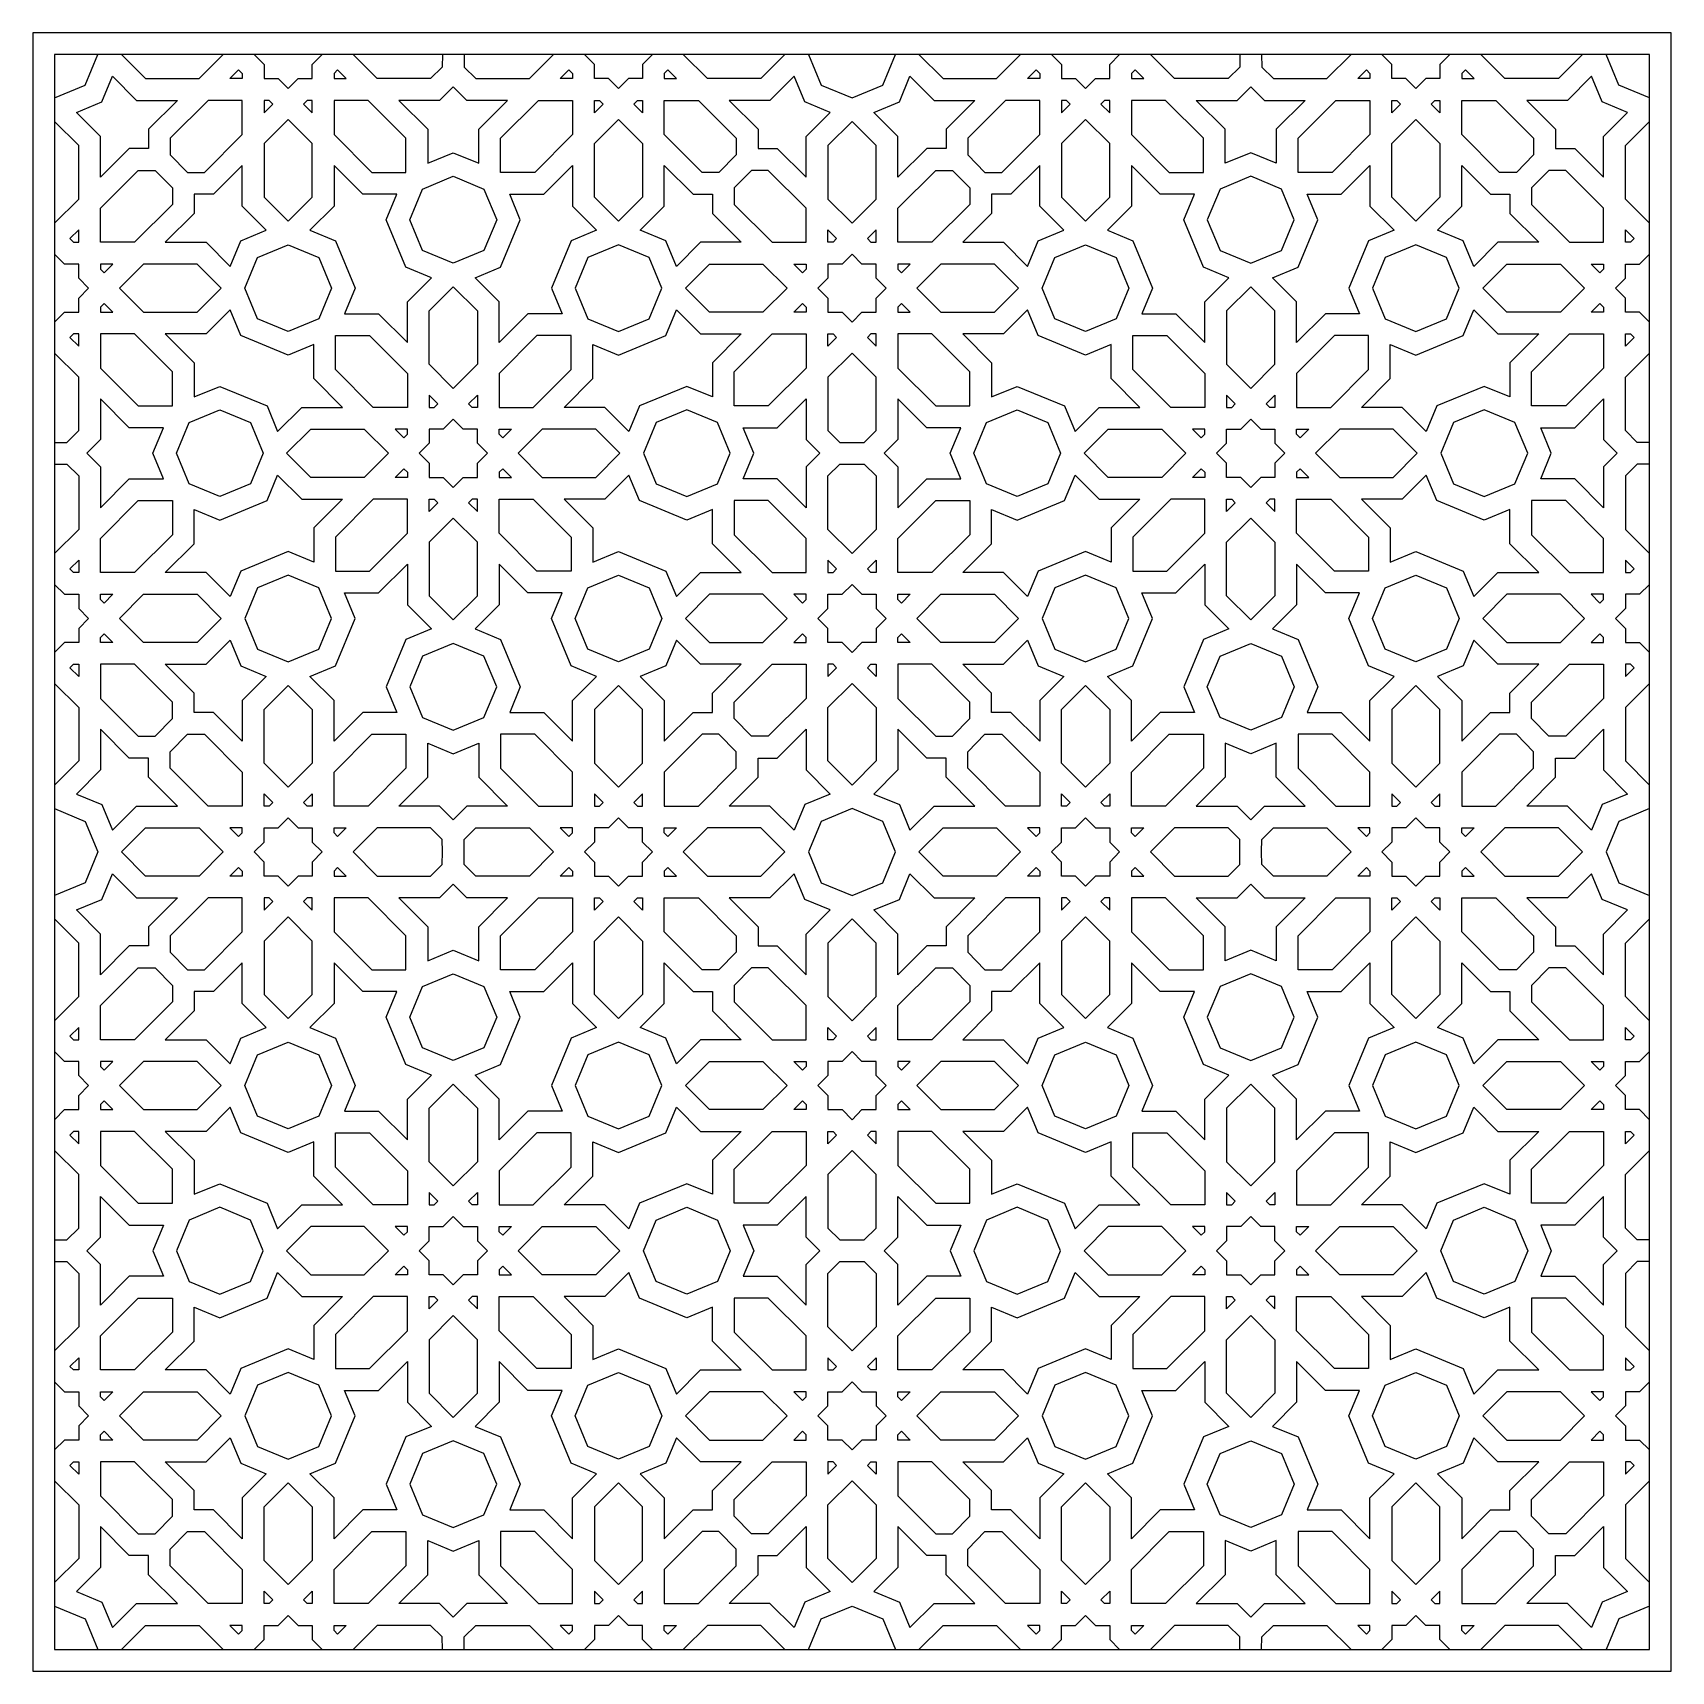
# Model space of a CAD drawing. Header units: millimetres. Extents: x 73 to 298, y 564 to 789.
import ezdxf

# ---------------------------------------------------------------- set-up
doc = ezdxf.new("R2010")
doc.units = ezdxf.units.MM
doc.layers.add('LAYER_1', color=12, linetype='Continuous', true_color=0xde0000)

msp = doc.modelspace()

# ---------------------------------------------------------------- linework, layer by layer
at = {"layer": 'LAYER_1'}
for points in [[(72.55, 789.47), (72.55, 563.85), (298.16, 563.85), (298.16, 789.47)], [(75.55, 566.85), (295.16, 566.85), (295.16, 786.47), (75.55, 786.47)], [(78.55, 778.49), (82.07, 779.94), (83.53, 783.47), (86.85, 780.15), (92.46, 780.15), (88.49, 776.18), (88.49, 773.52), (85.83, 773.52), (81.87, 769.56), (81.87, 775.17)], [(99.7, 783.15), (100.9, 784.34), (101.39, 783.85), (101.39, 783.15)], [(114.03, 783.85), (114.03, 783.15), (115.72, 783.15), (114.52, 784.34)], [(146.88, 783.85), (146.88, 783.15), (145.18, 783.15), (146.38, 784.34)], [(161.21, 783.15), (160.01, 784.34), (159.51, 783.85), (159.51, 783.15)], [(182.36, 778.49), (178.84, 779.94), (177.38, 783.47), (174.06, 780.15), (168.45, 780.15), (172.42, 776.18), (172.42, 773.52), (175.07, 773.52), (179.04, 769.56), (179.04, 775.17)], [(188.36, 778.49), (191.88, 779.94), (193.34, 783.47), (196.65, 780.15), (202.26, 780.15), (198.3, 776.18), (198.3, 773.52), (195.64, 773.52), (191.67, 769.56), (191.67, 775.17)], [(209.51, 783.15), (210.7, 784.34), (211.2, 783.85), (211.2, 783.15)], [(223.84, 783.85), (223.84, 783.15), (225.53, 783.15), (224.33, 784.34)], [(256.68, 783.85), (256.68, 783.15), (254.99, 783.15), (256.19, 784.34)], [(271.01, 783.15), (269.82, 784.34), (269.32, 783.85), (269.32, 783.15)], [(292.16, 778.49), (288.64, 779.94), (287.18, 783.47), (283.87, 780.15), (278.26, 780.15), (282.22, 776.18), (282.22, 773.52), (284.88, 773.52), (288.85, 769.56), (288.85, 775.17)], [(130.45, 772.95), (133.97, 771.49), (133.97, 776.18), (137.94, 780.15), (132.33, 780.15), (130.45, 782.03), (128.57, 780.15), (122.96, 780.15), (126.93, 776.18), (126.93, 771.49)], [(240.26, 772.95), (236.74, 771.49), (236.74, 776.18), (232.77, 780.15), (238.38, 780.15), (240.26, 782.03), (242.14, 780.15), (247.75, 780.15), (243.78, 776.18), (243.78, 771.49)], [(96.7, 780.15), (91.49, 774.94), (91.49, 772.68), (93.86, 770.24), (96.18, 770.24), (101.39, 775.45), (101.39, 780.15)], [(105.09, 780.15), (104.39, 780.15), (104.39, 778.45), (105.59, 779.65)], [(111.03, 778.45), (111.03, 780.15), (110.33, 780.15), (109.83, 779.65)], [(114.03, 775.45), (119.24, 770.24), (123.93, 770.24), (123.93, 774.94), (118.72, 780.15), (114.03, 780.15)], [(146.88, 775.45), (141.67, 770.24), (136.97, 770.24), (136.97, 774.94), (142.18, 780.15), (146.88, 780.15)], [(149.88, 778.45), (149.88, 780.15), (150.58, 780.15), (151.07, 779.65)], [(155.81, 780.15), (156.51, 780.15), (156.51, 778.45), (155.32, 779.65)], [(164.21, 780.15), (169.42, 774.94), (169.42, 772.68), (167.04, 770.24), (164.72, 770.24), (159.51, 775.45), (159.51, 780.15)], [(206.51, 780.15), (201.3, 774.94), (201.3, 772.68), (203.67, 770.24), (205.99, 770.24), (211.2, 775.45), (211.2, 780.15)], [(214.9, 780.15), (214.2, 780.15), (214.2, 778.45), (215.4, 779.65)], [(220.84, 778.45), (220.84, 780.15), (220.14, 780.15), (219.64, 779.65)], [(223.84, 775.45), (229.05, 770.24), (233.74, 770.24), (233.74, 774.94), (228.53, 780.15), (223.84, 780.15)], [(256.68, 775.45), (251.47, 770.24), (246.78, 770.24), (246.78, 774.94), (251.99, 780.15), (256.68, 780.15)], [(259.68, 778.45), (259.68, 780.15), (260.38, 780.15), (260.88, 779.65)], [(265.62, 780.15), (266.32, 780.15), (266.32, 778.45), (265.12, 779.65)], [(274.01, 780.15), (279.22, 774.94), (279.22, 772.68), (276.85, 770.24), (274.53, 770.24), (269.32, 775.45), (269.32, 780.15)], [(111.03, 774.21), (107.71, 777.53), (104.39, 774.21), (104.39, 766.84), (107.71, 763.53), (111.03, 766.84)], [(149.88, 774.21), (153.19, 777.53), (156.51, 774.21), (156.51, 766.84), (153.19, 763.53), (149.88, 766.84)], [(185.36, 777.24), (182.04, 773.93), (182.04, 766.56), (185.36, 763.24), (188.67, 766.56), (188.67, 773.93)], [(220.84, 774.21), (217.52, 777.53), (214.2, 774.21), (214.2, 766.84), (217.52, 763.53), (220.84, 766.84)], [(259.68, 774.21), (263, 777.53), (266.32, 774.21), (266.32, 766.84), (263, 763.53), (259.68, 766.84)], [(87.08, 770.52), (89.4, 770.52), (91.77, 768.1), (91.77, 765.83), (86.56, 760.62), (81.87, 760.62), (81.87, 765.31)], [(94.77, 767.24), (94.77, 764.59), (90.8, 760.62), (96.41, 760.62), (99.73, 757.3), (101.19, 760.82), (104.71, 762.28), (101.39, 765.6), (101.39, 771.21), (97.42, 767.24)], [(110.71, 762.28), (114.23, 760.82), (116.93, 754.3), (115.47, 750.78), (120.17, 750.78), (124.13, 746.82), (124.13, 752.43), (127.45, 755.74), (123.93, 757.2), (121.23, 763.72), (122.69, 767.24), (118, 767.24), (114.03, 771.21), (114.03, 765.6)], [(130.45, 769.7), (134.68, 767.95), (136.43, 763.72), (134.68, 759.5), (130.45, 757.75), (126.23, 759.5), (124.48, 763.72), (126.23, 767.95)], [(150.19, 762.28), (146.67, 760.82), (143.97, 754.3), (145.43, 750.78), (140.74, 750.78), (136.77, 746.82), (136.77, 752.43), (133.45, 755.74), (136.97, 757.2), (139.67, 763.72), (138.22, 767.24), (142.91, 767.24), (146.88, 771.21), (146.88, 765.6)], [(166.14, 767.24), (166.14, 764.59), (170.1, 760.62), (164.49, 760.62), (161.17, 757.3), (159.72, 760.82), (156.19, 762.28), (159.51, 765.6), (159.51, 771.21), (163.48, 767.24)], [(173.83, 770.52), (171.51, 770.52), (169.14, 768.1), (169.14, 765.83), (174.35, 760.62), (179.04, 760.62), (179.04, 765.31)], [(196.88, 770.52), (199.21, 770.52), (201.58, 768.1), (201.58, 765.83), (196.37, 760.62), (191.67, 760.62), (191.67, 765.31)], [(204.58, 767.24), (204.58, 764.59), (200.61, 760.62), (206.22, 760.62), (209.54, 757.3), (211, 760.82), (214.52, 762.28), (211.2, 765.6), (211.2, 771.21), (207.23, 767.24)], [(220.52, 762.28), (224.04, 760.82), (226.74, 754.3), (225.28, 750.78), (229.97, 750.78), (233.94, 746.82), (233.94, 752.43), (237.26, 755.74), (233.74, 757.2), (231.04, 763.72), (232.5, 767.24), (227.8, 767.24), (223.84, 771.21), (223.84, 765.6)], [(240.26, 769.7), (236.03, 767.95), (234.28, 763.72), (236.03, 759.5), (240.26, 757.75), (244.48, 759.5), (246.23, 763.72), (244.48, 767.95)], [(260, 762.28), (256.48, 760.82), (253.78, 754.3), (255.24, 750.78), (250.55, 750.78), (246.58, 746.82), (246.58, 752.43), (243.26, 755.74), (246.78, 757.2), (249.48, 763.72), (248.02, 767.24), (252.72, 767.24), (256.68, 771.21), (256.68, 765.6)], [(275.94, 767.24), (275.94, 764.59), (279.91, 760.62), (274.3, 760.62), (270.98, 757.3), (269.52, 760.82), (266, 762.28), (269.32, 765.6), (269.32, 771.21), (273.29, 767.24)], [(283.64, 770.52), (281.31, 770.52), (278.94, 768.1), (278.94, 765.83), (284.15, 760.62), (288.85, 760.62), (288.85, 765.31)], [(78.87, 762.31), (77.67, 761.12), (78.17, 760.62), (78.87, 760.62)], [(182.04, 762.31), (183.23, 761.12), (182.74, 760.62), (182.04, 760.62)], [(188.67, 762.31), (187.48, 761.12), (187.97, 760.62), (188.67, 760.62)], [(291.85, 762.31), (293.04, 761.12), (292.55, 760.62), (291.85, 760.62)], [(111.94, 750.08), (107.71, 748.33), (103.49, 750.08), (101.74, 754.3), (103.49, 758.53), (107.71, 760.28), (111.94, 758.53), (113.69, 754.3)], [(148.97, 750.08), (153.19, 748.33), (157.42, 750.08), (159.17, 754.3), (157.42, 758.53), (153.19, 760.28), (148.97, 758.53), (147.22, 754.3)], [(185.36, 759), (183.98, 757.62), (182.04, 757.62), (182.04, 755.68), (180.66, 754.3), (182.04, 752.93), (182.04, 750.99), (183.98, 750.99), (185.36, 749.61), (186.73, 750.99), (188.67, 750.99), (188.67, 752.93), (190.05, 754.3), (188.67, 755.68), (188.67, 757.62), (186.73, 757.62)], [(221.74, 750.08), (217.52, 748.33), (213.29, 750.08), (211.54, 754.3), (213.29, 758.53), (217.52, 760.28), (221.74, 758.53), (223.49, 754.3)], [(258.78, 750.08), (263, 748.33), (267.23, 750.08), (268.98, 754.3), (267.23, 758.53), (263, 760.28), (258.78, 758.53), (257.03, 754.3)], [(81.87, 756.92), (82.36, 756.43), (83.56, 757.62), (81.87, 757.62)], [(87.8, 750.99), (95.17, 750.99), (98.49, 754.3), (95.17, 757.62), (87.8, 757.62), (84.48, 754.3)], [(173.1, 750.99), (165.73, 750.99), (162.42, 754.3), (165.73, 757.62), (173.1, 757.62), (176.42, 754.3)], [(179.04, 756.92), (178.54, 756.43), (177.35, 757.62), (179.04, 757.62)], [(191.67, 756.92), (192.17, 756.43), (193.37, 757.62), (191.67, 757.62)], [(197.61, 750.99), (204.98, 750.99), (208.3, 754.3), (204.98, 757.62), (197.61, 757.62), (194.29, 754.3)], [(282.91, 750.99), (275.54, 750.99), (272.22, 754.3), (275.54, 757.62), (282.91, 757.62), (286.23, 754.3)], [(288.85, 756.92), (288.35, 756.43), (287.15, 757.62), (288.85, 757.62)], [(130.45, 754.5), (133.77, 751.18), (133.77, 743.82), (130.45, 740.5), (127.13, 743.82), (127.13, 751.18)], [(240.26, 754.5), (236.94, 751.18), (236.94, 743.82), (240.26, 740.5), (243.58, 743.82), (243.58, 751.18)], [(83.56, 750.99), (82.36, 752.18), (81.87, 751.69), (81.87, 750.99)], [(94.77, 739.33), (98.29, 740.78), (104.81, 738.08), (106.27, 734.56), (109.59, 737.88), (115.2, 737.88), (111.23, 741.85), (111.23, 746.54), (107.71, 745.08), (101.19, 747.78), (99.73, 751.3), (96.41, 747.99), (90.8, 747.99), (94.77, 744.02)], [(166.14, 739.33), (162.61, 740.78), (156.09, 738.08), (154.63, 734.56), (151.32, 737.88), (145.71, 737.88), (149.67, 741.85), (149.67, 746.54), (153.19, 745.08), (159.72, 747.78), (161.17, 751.3), (164.49, 747.99), (170.1, 747.99), (166.14, 744.02)], [(177.35, 750.99), (178.54, 752.18), (179.04, 751.69), (179.04, 750.99)], [(193.37, 750.99), (192.17, 752.18), (191.67, 751.69), (191.67, 750.99)], [(204.58, 739.33), (208.1, 740.78), (214.62, 738.08), (216.08, 734.56), (219.4, 737.88), (225.01, 737.88), (221.04, 741.85), (221.04, 746.54), (217.52, 745.08), (211, 747.78), (209.54, 751.3), (206.22, 747.99), (200.61, 747.99), (204.58, 744.02)], [(275.94, 739.33), (272.42, 740.78), (265.9, 738.08), (264.44, 734.56), (261.12, 737.88), (255.51, 737.88), (259.48, 741.85), (259.48, 746.54), (263, 745.08), (269.52, 747.78), (270.98, 751.3), (274.3, 747.99), (279.91, 747.99), (275.94, 744.02)], [(287.15, 750.99), (288.35, 752.18), (288.85, 751.69), (288.85, 750.99)], [(78.17, 747.99), (77.67, 747.49), (78.87, 746.29), (78.87, 747.99)], [(86.56, 747.99), (81.87, 747.99), (81.87, 743.29), (87.08, 738.08), (91.77, 738.08), (91.77, 742.78)], [(114.23, 747.78), (118.92, 747.78), (124.13, 742.57), (124.13, 737.88), (119.44, 737.88), (114.23, 743.09)], [(146.67, 747.78), (141.98, 747.78), (136.77, 742.57), (136.77, 737.88), (141.46, 737.88), (146.67, 743.09)], [(174.35, 747.99), (179.04, 747.99), (179.04, 743.29), (173.83, 738.08), (169.14, 738.08), (169.14, 742.78)], [(182.74, 747.99), (183.23, 747.49), (182.04, 746.29), (182.04, 747.99)], [(187.97, 747.99), (187.48, 747.49), (188.67, 746.29), (188.67, 747.99)], [(196.37, 747.99), (191.67, 747.99), (191.67, 743.29), (196.88, 738.08), (201.58, 738.08), (201.58, 742.78)], [(224.04, 747.78), (228.73, 747.78), (233.94, 742.57), (233.94, 737.88), (229.25, 737.88), (224.04, 743.09)], [(256.48, 747.78), (251.79, 747.78), (246.58, 742.57), (246.58, 737.88), (251.27, 737.88), (256.48, 743.09)], [(284.15, 747.99), (288.85, 747.99), (288.85, 743.29), (283.64, 738.08), (278.94, 738.08), (278.94, 742.78)], [(292.55, 747.99), (293.04, 747.49), (291.85, 746.29), (291.85, 747.99)], [(185.36, 733.06), (187.04, 733.04), (188.67, 734.68), (188.67, 742.05), (185.36, 745.37), (182.04, 742.05), (182.04, 734.68), (183.68, 733.04)], [(89.07, 731.56), (90.53, 735.08), (85.83, 735.08), (81.87, 739.05), (81.87, 733.44), (79.99, 731.56), (81.87, 729.68), (81.87, 724.07), (85.83, 728.04), (90.53, 728.04)], [(128.33, 738.38), (127.13, 739.57), (127.13, 737.88), (127.84, 737.88)], [(132.57, 738.38), (133.77, 739.57), (133.77, 737.88), (133.07, 737.88)], [(171.84, 731.56), (170.38, 735.08), (175.07, 735.08), (179.04, 739.05), (179.04, 733.44), (180.92, 731.56), (179.04, 729.68), (179.04, 724.07), (175.07, 728.04), (170.38, 728.04)], [(198.88, 731.56), (200.33, 735.08), (195.64, 735.08), (191.67, 739.05), (191.67, 733.44), (189.8, 731.56), (191.67, 729.68), (191.67, 724.07), (195.64, 728.04), (200.33, 728.04)], [(238.14, 738.38), (236.94, 739.57), (236.94, 737.88), (237.64, 737.88)], [(242.38, 738.38), (243.58, 739.57), (243.58, 737.88), (242.88, 737.88)], [(281.64, 731.56), (280.19, 735.08), (284.88, 735.08), (288.85, 739.05), (288.85, 733.44), (290.72, 731.56), (288.85, 729.68), (288.85, 724.07), (284.88, 728.04), (280.19, 728.04)], [(92.32, 731.56), (94.07, 735.79), (98.29, 737.54), (102.52, 735.79), (104.27, 731.56), (102.52, 727.34), (98.29, 725.59), (94.07, 727.34)], [(130.45, 736.25), (129.08, 734.88), (127.13, 734.88), (127.13, 732.94), (125.76, 731.56), (127.13, 730.19), (127.13, 728.24), (129.08, 728.24), (130.45, 726.87), (131.83, 728.24), (133.77, 728.24), (133.77, 730.19), (135.15, 731.56), (133.77, 732.94), (133.77, 734.88), (131.83, 734.88)], [(168.59, 731.56), (166.84, 735.79), (162.61, 737.54), (158.39, 735.79), (156.64, 731.56), (158.39, 727.34), (162.61, 725.59), (166.84, 727.34)], [(202.12, 731.56), (203.87, 735.79), (208.1, 737.54), (212.32, 735.79), (214.07, 731.56), (212.32, 727.34), (208.1, 725.59), (203.87, 727.34)], [(240.26, 736.25), (241.63, 734.88), (243.58, 734.88), (243.58, 732.94), (244.95, 731.56), (243.58, 730.19), (243.58, 728.24), (241.63, 728.24), (240.26, 726.87), (238.89, 728.24), (236.94, 728.24), (236.94, 730.19), (235.57, 731.56), (236.94, 732.94), (236.94, 734.88), (238.89, 734.88)], [(278.4, 731.56), (276.65, 735.79), (272.42, 737.54), (268.2, 735.79), (266.45, 731.56), (268.2, 727.34), (272.42, 725.59), (276.65, 727.34)], [(121.52, 731.56), (118.2, 728.24), (110.83, 728.24), (107.51, 731.56), (110.83, 734.88), (118.2, 734.88)], [(124.13, 734.88), (122.44, 734.88), (123.64, 733.68), (124.13, 734.18)], [(136.77, 734.88), (138.46, 734.88), (137.27, 733.68), (136.77, 734.18)], [(153.39, 731.56), (150.07, 734.88), (142.71, 734.88), (139.39, 731.56), (142.71, 728.24), (150.07, 728.24)], [(231.32, 731.56), (228.01, 728.24), (220.64, 728.24), (217.32, 731.56), (220.64, 734.88), (228.01, 734.88)], [(233.94, 734.88), (232.25, 734.88), (233.45, 733.68), (233.94, 734.18)], [(246.58, 734.88), (248.27, 734.88), (247.07, 733.68), (246.58, 734.18)], [(263.2, 731.56), (259.88, 734.88), (252.51, 734.88), (249.2, 731.56), (252.51, 728.24), (259.88, 728.24)], [(124.13, 728.24), (122.44, 728.24), (123.64, 729.44), (124.13, 728.94)], [(136.77, 728.24), (138.46, 728.24), (137.27, 729.44), (136.77, 728.94)], [(185.36, 730.06), (187.04, 730.08), (188.67, 728.44), (188.67, 721.07), (185.36, 717.76), (182.04, 721.07), (182.04, 728.44), (183.68, 730.08)], [(233.94, 728.24), (232.25, 728.24), (233.45, 729.44), (233.94, 728.94)], [(246.58, 728.24), (248.27, 728.24), (247.07, 729.44), (246.58, 728.94)], [(94.77, 723.8), (98.29, 722.34), (104.81, 725.04), (106.27, 728.56), (109.59, 725.24), (115.2, 725.24), (111.23, 721.28), (111.23, 716.58), (107.71, 718.04), (101.19, 715.34), (99.73, 711.82), (96.41, 715.14), (90.8, 715.14), (94.77, 719.11)], [(166.14, 723.8), (162.61, 722.34), (156.09, 725.04), (154.63, 728.56), (151.32, 725.24), (145.71, 725.24), (149.67, 721.28), (149.67, 716.58), (153.19, 718.04), (159.72, 715.34), (161.17, 711.82), (164.49, 715.14), (170.1, 715.14), (166.14, 719.11)], [(204.58, 723.8), (208.1, 722.34), (214.62, 725.04), (216.08, 728.56), (219.4, 725.24), (225.01, 725.24), (221.04, 721.28), (221.04, 716.58), (217.52, 718.04), (211, 715.34), (209.54, 711.82), (206.22, 715.14), (200.61, 715.14), (204.58, 719.11)], [(275.94, 723.8), (272.42, 722.34), (265.9, 725.04), (264.44, 728.56), (261.12, 725.24), (255.51, 725.24), (259.48, 721.28), (259.48, 716.58), (263, 718.04), (269.52, 715.34), (270.98, 711.82), (274.3, 715.14), (279.91, 715.14), (275.94, 719.11)], [(86.56, 715.14), (81.87, 715.14), (81.87, 719.83), (87.08, 725.04), (91.77, 725.04), (91.77, 720.35)], [(114.23, 715.34), (118.92, 715.34), (124.13, 720.55), (124.13, 725.24), (119.44, 725.24), (114.23, 720.03)], [(128.33, 724.75), (127.13, 723.55), (127.13, 725.24), (127.84, 725.24)], [(132.57, 724.75), (133.77, 723.55), (133.77, 725.24), (133.07, 725.24)], [(146.67, 715.34), (141.98, 715.34), (136.77, 720.55), (136.77, 725.24), (141.46, 725.24), (146.67, 720.03)], [(174.35, 715.14), (179.04, 715.14), (179.04, 719.83), (173.83, 725.04), (169.14, 725.04), (169.14, 720.35)], [(196.37, 715.14), (191.67, 715.14), (191.67, 719.83), (196.88, 725.04), (201.58, 725.04), (201.58, 720.35)], [(224.04, 715.34), (228.73, 715.34), (233.94, 720.55), (233.94, 725.24), (229.25, 725.24), (224.04, 720.03)], [(238.14, 724.75), (236.94, 723.55), (236.94, 725.24), (237.64, 725.24)], [(242.38, 724.75), (243.58, 723.55), (243.58, 725.24), (242.88, 725.24)], [(256.48, 715.34), (251.79, 715.34), (246.58, 720.55), (246.58, 725.24), (251.27, 725.24), (256.48, 720.03)], [(284.15, 715.14), (288.85, 715.14), (288.85, 719.83), (283.64, 725.04), (278.94, 725.04), (278.94, 720.35)], [(130.45, 708.62), (133.77, 711.94), (133.77, 719.31), (130.45, 722.63), (127.13, 719.31), (127.13, 711.94)], [(240.26, 708.62), (236.94, 711.94), (236.94, 719.31), (240.26, 722.63), (243.58, 719.31), (243.58, 711.94)], [(78.17, 715.14), (77.67, 715.63), (78.87, 716.83), (78.87, 715.14)], [(110.71, 700.84), (114.23, 702.3), (116.93, 708.82), (115.47, 712.34), (120.17, 712.34), (124.13, 716.31), (124.13, 710.7), (127.45, 707.38), (123.93, 705.92), (121.23, 699.4), (122.69, 695.88), (118, 695.88), (114.03, 691.91), (114.03, 697.52)], [(150.19, 700.84), (146.67, 702.3), (143.97, 708.82), (145.43, 712.34), (140.74, 712.34), (136.77, 716.31), (136.77, 710.7), (133.45, 707.38), (136.97, 705.92), (139.67, 699.4), (138.22, 695.88), (142.91, 695.88), (146.88, 691.91), (146.88, 697.52)], [(182.74, 715.14), (183.23, 715.63), (182.04, 716.83), (182.04, 715.14)], [(187.97, 715.14), (187.48, 715.63), (188.67, 716.83), (188.67, 715.14)], [(220.52, 700.84), (224.04, 702.3), (226.74, 708.82), (225.28, 712.34), (229.97, 712.34), (233.94, 716.31), (233.94, 710.7), (237.26, 707.38), (233.74, 705.92), (231.04, 699.4), (232.5, 695.88), (227.8, 695.88), (223.84, 691.91), (223.84, 697.52)], [(260, 700.84), (256.48, 702.3), (253.78, 708.82), (255.24, 712.34), (250.55, 712.34), (246.58, 716.31), (246.58, 710.7), (243.26, 707.38), (246.78, 705.92), (249.48, 699.4), (248.02, 695.88), (252.72, 695.88), (256.68, 691.91), (256.68, 697.52)], [(292.55, 715.14), (293.04, 715.63), (291.85, 716.83), (291.85, 715.14)], [(111.94, 713.04), (107.71, 714.8), (103.49, 713.04), (101.74, 708.82), (103.49, 704.6), (107.71, 702.85), (111.94, 704.6), (113.69, 708.82)], [(148.97, 713.04), (153.19, 714.8), (157.42, 713.04), (159.17, 708.82), (157.42, 704.6), (153.19, 702.85), (148.97, 704.6), (147.22, 708.82)], [(185.36, 713.51), (186.73, 712.14), (188.67, 712.14), (188.67, 710.19), (190.05, 708.82), (188.67, 707.45), (188.67, 705.5), (186.73, 705.5), (185.36, 704.13), (183.98, 705.5), (182.04, 705.5), (182.04, 707.45), (180.66, 708.82), (182.04, 710.19), (182.04, 712.14), (183.98, 712.14)], [(221.74, 713.04), (217.52, 714.8), (213.29, 713.04), (211.54, 708.82), (213.29, 704.6), (217.52, 702.85), (221.74, 704.6), (223.49, 708.82)], [(258.78, 713.04), (263, 714.8), (267.23, 713.04), (268.98, 708.82), (267.23, 704.6), (263, 702.85), (258.78, 704.6), (257.03, 708.82)], [(83.56, 712.14), (82.36, 710.94), (81.87, 711.44), (81.87, 712.14)], [(87.8, 712.14), (95.17, 712.14), (98.49, 708.82), (95.17, 705.5), (87.8, 705.5), (84.48, 708.82)], [(173.1, 712.14), (165.73, 712.14), (162.42, 708.82), (165.73, 705.5), (173.1, 705.5), (176.42, 708.82)], [(177.35, 712.14), (178.54, 710.94), (179.04, 711.44), (179.04, 712.14)], [(193.37, 712.14), (192.17, 710.94), (191.67, 711.44), (191.67, 712.14)], [(197.61, 712.14), (204.98, 712.14), (208.3, 708.82), (204.98, 705.5), (197.61, 705.5), (194.29, 708.82)], [(282.91, 712.14), (275.54, 712.14), (272.22, 708.82), (275.54, 705.5), (282.91, 705.5), (286.23, 708.82)], [(287.15, 712.14), (288.35, 710.94), (288.85, 711.44), (288.85, 712.14)], [(81.87, 706.2), (82.36, 706.7), (83.56, 705.5), (81.87, 705.5)], [(179.04, 706.2), (178.54, 706.7), (177.35, 705.5), (179.04, 705.5)], [(191.67, 706.2), (192.17, 706.7), (193.37, 705.5), (191.67, 705.5)], [(288.85, 706.2), (288.35, 706.7), (287.15, 705.5), (288.85, 705.5)], [(94.77, 695.88), (94.77, 698.53), (90.8, 702.5), (96.41, 702.5), (99.73, 705.82), (101.19, 702.3), (104.71, 700.84), (101.39, 697.52), (101.39, 691.91), (97.42, 695.88)], [(130.45, 693.43), (134.68, 695.18), (136.43, 699.4), (134.68, 703.63), (130.45, 705.38), (126.23, 703.63), (124.48, 699.4), (126.23, 695.18)], [(166.14, 695.88), (166.14, 698.53), (170.1, 702.5), (164.49, 702.5), (161.17, 705.82), (159.72, 702.3), (156.19, 700.84), (159.51, 697.52), (159.51, 691.91), (163.48, 695.88)], [(204.58, 695.88), (204.58, 698.53), (200.61, 702.5), (206.22, 702.5), (209.54, 705.82), (211, 702.3), (214.52, 700.84), (211.2, 697.52), (211.2, 691.91), (207.23, 695.88)], [(240.26, 693.43), (236.03, 695.18), (234.28, 699.4), (236.03, 703.63), (240.26, 705.38), (244.48, 703.63), (246.23, 699.4), (244.48, 695.18)], [(275.94, 695.88), (275.94, 698.53), (279.91, 702.5), (274.3, 702.5), (270.98, 705.82), (269.52, 702.3), (266, 700.84), (269.32, 697.52), (269.32, 691.91), (273.29, 695.88)], [(78.87, 700.81), (77.67, 702.01), (78.17, 702.5), (78.87, 702.5)], [(87.08, 692.6), (89.4, 692.6), (91.77, 695.03), (91.77, 697.29), (86.56, 702.5), (81.87, 702.5), (81.87, 697.81)], [(173.83, 692.6), (171.51, 692.6), (169.14, 695.03), (169.14, 697.29), (174.35, 702.5), (179.04, 702.5), (179.04, 697.81)], [(182.04, 700.81), (183.23, 702.01), (182.74, 702.5), (182.04, 702.5)], [(188.67, 700.81), (187.48, 702.01), (187.97, 702.5), (188.67, 702.5)], [(196.88, 692.6), (199.21, 692.6), (201.58, 695.03), (201.58, 697.29), (196.37, 702.5), (191.67, 702.5), (191.67, 697.81)], [(283.64, 692.6), (281.31, 692.6), (278.94, 695.03), (278.94, 697.29), (284.15, 702.5), (288.85, 702.5), (288.85, 697.81)], [(291.85, 700.81), (293.04, 702.01), (292.55, 702.5), (291.85, 702.5)], [(111.03, 688.91), (107.71, 685.59), (104.39, 688.91), (104.39, 696.28), (107.71, 699.6), (111.03, 696.28)], [(149.88, 688.91), (153.19, 685.59), (156.51, 688.91), (156.51, 696.28), (153.19, 699.6), (149.88, 696.28)], [(185.36, 685.88), (182.04, 689.2), (182.04, 696.57), (185.36, 699.88), (188.67, 696.57), (188.67, 689.2)], [(220.84, 688.91), (217.52, 685.59), (214.2, 688.91), (214.2, 696.28), (217.52, 699.6), (220.84, 696.28)], [(259.68, 688.91), (263, 685.59), (266.32, 688.91), (266.32, 696.28), (263, 699.6), (259.68, 696.28)], [(78.55, 684.64), (82.07, 683.18), (83.53, 679.66), (86.85, 682.98), (92.46, 682.98), (88.49, 686.94), (88.49, 689.6), (85.83, 689.6), (81.87, 693.57), (81.87, 687.96)], [(96.7, 682.98), (91.49, 688.19), (91.49, 690.45), (93.86, 692.88), (96.18, 692.88), (101.39, 687.67), (101.39, 682.98)], [(114.03, 687.67), (119.24, 692.88), (123.93, 692.88), (123.93, 688.19), (118.72, 682.98), (114.03, 682.98)], [(146.88, 687.67), (141.67, 692.88), (136.97, 692.88), (136.97, 688.19), (142.18, 682.98), (146.88, 682.98)], [(164.21, 682.98), (169.42, 688.19), (169.42, 690.45), (167.04, 692.88), (164.72, 692.88), (159.51, 687.67), (159.51, 682.98)], [(182.36, 684.64), (178.84, 683.18), (177.38, 679.66), (174.06, 682.98), (168.45, 682.98), (172.42, 686.94), (172.42, 689.6), (175.07, 689.6), (179.04, 693.57), (179.04, 687.96)], [(188.36, 684.64), (191.88, 683.18), (193.34, 679.66), (196.65, 682.98), (202.26, 682.98), (198.3, 686.94), (198.3, 689.6), (195.64, 689.6), (191.67, 693.57), (191.67, 687.96)], [(206.51, 682.98), (201.3, 688.19), (201.3, 690.45), (203.67, 692.88), (205.99, 692.88), (211.2, 687.67), (211.2, 682.98)], [(223.84, 687.67), (229.05, 692.88), (233.74, 692.88), (233.74, 688.19), (228.53, 682.98), (223.84, 682.98)], [(256.68, 687.67), (251.47, 692.88), (246.78, 692.88), (246.78, 688.19), (251.99, 682.98), (256.68, 682.98)], [(274.01, 682.98), (279.22, 688.19), (279.22, 690.45), (276.85, 692.88), (274.53, 692.88), (269.32, 687.67), (269.32, 682.98)], [(292.16, 684.64), (288.64, 683.18), (287.18, 679.66), (283.87, 682.98), (278.26, 682.98), (282.22, 686.94), (282.22, 689.6), (284.88, 689.6), (288.85, 693.57), (288.85, 687.96)], [(130.45, 690.18), (133.97, 691.64), (133.97, 686.94), (137.94, 682.98), (132.33, 682.98), (130.45, 681.1), (128.57, 682.98), (122.96, 682.98), (126.93, 686.94), (126.93, 691.64)], [(240.26, 690.18), (236.74, 691.64), (236.74, 686.94), (232.77, 682.98), (238.38, 682.98), (240.26, 681.1), (242.14, 682.98), (247.75, 682.98), (243.78, 686.94), (243.78, 691.64)], [(105.09, 682.98), (104.39, 682.98), (104.39, 684.67), (105.59, 683.47)], [(111.03, 684.67), (111.03, 682.98), (110.33, 682.98), (109.83, 683.47)], [(149.88, 684.67), (149.88, 682.98), (150.58, 682.98), (151.07, 683.47)], [(155.81, 682.98), (156.51, 682.98), (156.51, 684.67), (155.32, 683.47)], [(214.9, 682.98), (214.2, 682.98), (214.2, 684.67), (215.4, 683.47)], [(220.84, 684.67), (220.84, 682.98), (220.14, 682.98), (219.64, 683.47)], [(259.68, 684.67), (259.68, 682.98), (260.38, 682.98), (260.88, 683.47)], [(265.62, 682.98), (266.32, 682.98), (266.32, 684.67), (265.12, 683.47)], [(185.36, 682.63), (181.13, 680.88), (179.38, 676.66), (181.13, 672.43), (185.36, 670.68), (189.58, 672.43), (191.33, 676.66), (189.58, 680.88)], [(84.77, 676.66), (88.09, 679.98), (95.46, 679.98), (98.78, 676.66), (95.46, 673.34), (88.09, 673.34)], [(99.7, 679.98), (100.9, 678.78), (101.39, 679.28), (101.39, 679.98)], [(103.02, 676.66), (104.39, 678.03), (104.39, 679.98), (106.34, 679.98), (107.71, 681.35), (109.09, 679.98), (111.03, 679.98), (111.03, 678.03), (112.4, 676.66), (111.03, 675.28), (111.03, 673.34), (109.09, 673.34), (107.71, 671.97), (106.34, 673.34), (104.39, 673.34), (104.39, 675.28)], [(114.03, 679.28), (114.03, 679.98), (115.72, 679.98), (114.52, 678.78)], [(116.65, 676.66), (119.96, 673.34), (127.33, 673.34), (128.93, 674.94), (128.95, 676.66), (128.93, 678.38), (127.33, 679.98), (119.96, 679.98)], [(131.95, 676.66), (131.97, 678.38), (133.57, 679.98), (140.94, 679.98), (144.26, 676.66), (140.94, 673.34), (133.57, 673.34), (131.97, 674.94)], [(146.88, 679.28), (146.88, 679.98), (145.18, 679.98), (146.38, 678.78)], [(148.5, 676.66), (149.88, 675.28), (149.88, 673.34), (151.82, 673.34), (153.19, 671.97), (154.57, 673.34), (156.51, 673.34), (156.51, 675.28), (157.89, 676.66), (156.51, 678.03), (156.51, 679.98), (154.57, 679.98), (153.19, 681.35), (151.82, 679.98), (149.88, 679.98), (149.88, 678.03)], [(161.21, 679.98), (160.01, 678.78), (159.51, 679.28), (159.51, 679.98)], [(176.13, 676.66), (172.82, 679.98), (165.45, 679.98), (162.13, 676.66), (165.45, 673.34), (172.82, 673.34)], [(194.58, 676.66), (197.9, 679.98), (205.26, 679.98), (208.58, 676.66), (205.26, 673.34), (197.9, 673.34)], [(209.51, 679.98), (210.7, 678.78), (211.2, 679.28), (211.2, 679.98)], [(222.21, 676.66), (220.84, 675.28), (220.84, 673.34), (218.89, 673.34), (217.52, 671.97), (216.14, 673.34), (214.2, 673.34), (214.2, 675.28), (212.83, 676.66), (214.2, 678.03), (214.2, 679.98), (216.14, 679.98), (217.52, 681.35), (218.89, 679.98), (220.84, 679.98), (220.84, 678.03)], [(223.84, 679.28), (223.84, 679.98), (225.53, 679.98), (224.33, 678.78)], [(226.45, 676.66), (229.77, 673.34), (237.14, 673.34), (238.74, 674.94), (238.76, 676.66), (238.74, 678.38), (237.14, 679.98), (229.77, 679.98)], [(254.07, 676.66), (250.75, 673.34), (243.38, 673.34), (241.78, 674.94), (241.76, 676.66), (241.78, 678.38), (243.38, 679.98), (250.75, 679.98)], [(256.68, 679.28), (256.68, 679.98), (254.99, 679.98), (256.19, 678.78)], [(258.31, 676.66), (259.68, 675.28), (259.68, 673.34), (261.63, 673.34), (263, 671.97), (264.38, 673.34), (266.32, 673.34), (266.32, 675.28), (267.69, 676.66), (266.32, 678.03), (266.32, 679.98), (264.38, 679.98), (263, 681.35), (261.63, 679.98), (259.68, 679.98), (259.68, 678.03)], [(271.01, 679.98), (269.82, 678.78), (269.32, 679.28), (269.32, 679.98)], [(285.94, 676.66), (282.62, 679.98), (275.26, 679.98), (271.94, 676.66), (275.26, 673.34), (282.62, 673.34)], [(78.55, 668.68), (82.07, 670.14), (83.53, 673.66), (86.85, 670.34), (92.46, 670.34), (88.49, 666.37), (88.49, 663.72), (85.83, 663.72), (81.87, 659.75), (81.87, 665.36)], [(99.7, 673.34), (100.9, 674.54), (101.39, 674.04), (101.39, 673.34)], [(114.03, 674.04), (114.03, 673.34), (115.72, 673.34), (114.52, 674.54)], [(146.88, 674.04), (146.88, 673.34), (145.18, 673.34), (146.38, 674.54)], [(161.21, 673.34), (160.01, 674.54), (159.51, 674.04), (159.51, 673.34)], [(182.36, 668.68), (178.84, 670.14), (177.38, 673.66), (174.06, 670.34), (168.45, 670.34), (172.42, 666.37), (172.42, 663.72), (175.07, 663.72), (179.04, 659.75), (179.04, 665.36)], [(188.36, 668.68), (191.88, 670.14), (193.34, 673.66), (196.65, 670.34), (202.26, 670.34), (198.3, 666.37), (198.3, 663.72), (195.64, 663.72), (191.67, 659.75), (191.67, 665.36)], [(209.51, 673.34), (210.7, 674.54), (211.2, 674.04), (211.2, 673.34)], [(223.84, 674.04), (223.84, 673.34), (225.53, 673.34), (224.33, 674.54)], [(256.68, 674.04), (256.68, 673.34), (254.99, 673.34), (256.19, 674.54)], [(271.01, 673.34), (269.82, 674.54), (269.32, 674.04), (269.32, 673.34)], [(292.16, 668.68), (288.64, 670.14), (287.18, 673.66), (283.87, 670.34), (278.26, 670.34), (282.22, 666.37), (282.22, 663.72), (284.88, 663.72), (288.85, 659.75), (288.85, 665.36)], [(96.7, 670.34), (91.49, 665.13), (91.49, 662.87), (93.86, 660.44), (96.18, 660.44), (101.39, 665.65), (101.39, 670.34)], [(105.09, 670.34), (104.39, 670.34), (104.39, 668.65), (105.59, 669.84)], [(111.03, 668.65), (111.03, 670.34), (110.33, 670.34), (109.83, 669.84)], [(114.03, 665.65), (119.24, 660.44), (123.93, 660.44), (123.93, 665.13), (118.72, 670.34), (114.03, 670.34)], [(130.45, 663.14), (133.97, 661.68), (133.97, 666.37), (137.94, 670.34), (132.33, 670.34), (130.45, 672.22), (128.57, 670.34), (122.96, 670.34), (126.93, 666.37), (126.93, 661.68)], [(146.88, 665.65), (141.67, 660.44), (136.97, 660.44), (136.97, 665.13), (142.18, 670.34), (146.88, 670.34)], [(149.88, 668.65), (149.88, 670.34), (150.58, 670.34), (151.07, 669.84)], [(155.81, 670.34), (156.51, 670.34), (156.51, 668.65), (155.32, 669.84)], [(164.21, 670.34), (169.42, 665.13), (169.42, 662.87), (167.04, 660.44), (164.72, 660.44), (159.51, 665.65), (159.51, 670.34)], [(206.51, 670.34), (201.3, 665.13), (201.3, 662.87), (203.67, 660.44), (205.99, 660.44), (211.2, 665.65), (211.2, 670.34)], [(214.9, 670.34), (214.2, 670.34), (214.2, 668.65), (215.4, 669.84)], [(220.84, 668.65), (220.84, 670.34), (220.14, 670.34), (219.64, 669.84)], [(223.84, 665.65), (229.05, 660.44), (233.74, 660.44), (233.74, 665.13), (228.53, 670.34), (223.84, 670.34)], [(240.26, 663.14), (236.74, 661.68), (236.74, 666.37), (232.77, 670.34), (238.38, 670.34), (240.26, 672.22), (242.14, 670.34), (247.75, 670.34), (243.78, 666.37), (243.78, 661.68)], [(256.68, 665.65), (251.47, 660.44), (246.78, 660.44), (246.78, 665.13), (251.99, 670.34), (256.68, 670.34)], [(259.68, 668.65), (259.68, 670.34), (260.38, 670.34), (260.88, 669.84)], [(265.62, 670.34), (266.32, 670.34), (266.32, 668.65), (265.12, 669.84)], [(274.01, 670.34), (279.22, 665.13), (279.22, 662.87), (276.85, 660.44), (274.53, 660.44), (269.32, 665.65), (269.32, 670.34)], [(111.03, 664.4), (107.71, 667.72), (104.39, 664.4), (104.39, 657.04), (107.71, 653.72), (111.03, 657.04)], [(149.88, 664.4), (153.19, 667.72), (156.51, 664.4), (156.51, 657.04), (153.19, 653.72), (149.88, 657.04)], [(185.36, 653.43), (188.67, 656.75), (188.67, 664.12), (185.36, 667.44), (182.04, 664.12), (182.04, 656.75)], [(220.84, 664.4), (217.52, 667.72), (214.2, 664.4), (214.2, 657.04), (217.52, 653.72), (220.84, 657.04)], [(259.68, 664.4), (263, 667.72), (266.32, 664.4), (266.32, 657.04), (263, 653.72), (259.68, 657.04)], [(94.77, 657.44), (94.77, 654.78), (90.8, 650.81), (96.41, 650.81), (99.73, 647.5), (101.19, 651.02), (104.71, 652.48), (101.39, 655.79), (101.39, 661.4), (97.42, 657.44)], [(110.71, 652.48), (114.23, 651.02), (116.93, 644.5), (115.47, 640.98), (120.17, 640.98), (124.13, 637.01), (124.13, 642.62), (127.45, 645.94), (123.93, 647.4), (121.23, 653.92), (122.69, 657.44), (118, 657.44), (114.03, 661.4), (114.03, 655.79)], [(150.19, 652.48), (146.67, 651.02), (143.97, 644.5), (145.43, 640.98), (140.74, 640.98), (136.77, 637.01), (136.77, 642.62), (133.45, 645.94), (136.97, 647.4), (139.67, 653.92), (138.22, 657.44), (142.91, 657.44), (146.88, 661.4), (146.88, 655.79)], [(166.14, 657.44), (166.14, 654.78), (170.1, 650.81), (164.49, 650.81), (161.17, 647.5), (159.72, 651.02), (156.19, 652.48), (159.51, 655.79), (159.51, 661.4), (163.48, 657.44)], [(204.58, 657.44), (204.58, 654.78), (200.61, 650.81), (206.22, 650.81), (209.54, 647.5), (211, 651.02), (214.52, 652.48), (211.2, 655.79), (211.2, 661.4), (207.23, 657.44)], [(220.52, 652.48), (224.04, 651.02), (226.74, 644.5), (225.28, 640.98), (229.97, 640.98), (233.94, 637.01), (233.94, 642.62), (237.26, 645.94), (233.74, 647.4), (231.04, 653.92), (232.5, 657.44), (227.8, 657.44), (223.84, 661.4), (223.84, 655.79)], [(260, 652.48), (256.48, 651.02), (253.78, 644.5), (255.24, 640.98), (250.55, 640.98), (246.58, 637.01), (246.58, 642.62), (243.26, 645.94), (246.78, 647.4), (249.48, 653.92), (248.02, 657.44), (252.72, 657.44), (256.68, 661.4), (256.68, 655.79)], [(275.94, 657.44), (275.94, 654.78), (279.91, 650.81), (274.3, 650.81), (270.98, 647.5), (269.52, 651.02), (266, 652.48), (269.32, 655.79), (269.32, 661.4), (273.29, 657.44)], [(87.08, 660.72), (89.4, 660.72), (91.77, 658.29), (91.77, 656.02), (86.56, 650.81), (81.87, 650.81), (81.87, 655.51)], [(130.45, 659.89), (134.68, 658.14), (136.43, 653.92), (134.68, 649.69), (130.45, 647.94), (126.23, 649.69), (124.48, 653.92), (126.23, 658.14)], [(173.83, 660.72), (171.51, 660.72), (169.14, 658.29), (169.14, 656.02), (174.35, 650.81), (179.04, 650.81), (179.04, 655.51)], [(196.88, 660.72), (199.21, 660.72), (201.58, 658.29), (201.58, 656.02), (196.37, 650.81), (191.67, 650.81), (191.67, 655.51)], [(240.26, 659.89), (236.03, 658.14), (234.28, 653.92), (236.03, 649.69), (240.26, 647.94), (244.48, 649.69), (246.23, 653.92), (244.48, 658.14)], [(283.64, 660.72), (281.31, 660.72), (278.94, 658.29), (278.94, 656.02), (284.15, 650.81), (288.85, 650.81), (288.85, 655.51)], [(78.87, 652.51), (77.67, 651.31), (78.17, 650.81), (78.87, 650.81)], [(182.04, 652.51), (183.23, 651.31), (182.74, 650.81), (182.04, 650.81)], [(188.67, 652.51), (187.48, 651.31), (187.97, 650.81), (188.67, 650.81)], [(291.85, 652.51), (293.04, 651.31), (292.55, 650.81), (291.85, 650.81)], [(111.94, 640.27), (107.71, 638.52), (103.49, 640.27), (101.74, 644.5), (103.49, 648.72), (107.71, 650.47), (111.94, 648.72), (113.69, 644.5)], [(148.97, 640.27), (153.19, 638.52), (157.42, 640.27), (159.17, 644.5), (157.42, 648.72), (153.19, 650.47), (148.97, 648.72), (147.22, 644.5)], [(221.74, 640.27), (217.52, 638.52), (213.29, 640.27), (211.54, 644.5), (213.29, 648.72), (217.52, 650.47), (221.74, 648.72), (223.49, 644.5)], [(258.78, 640.27), (263, 638.52), (267.23, 640.27), (268.98, 644.5), (267.23, 648.72), (263, 650.47), (258.78, 648.72), (257.03, 644.5)], [(81.87, 647.11), (82.36, 646.62), (83.56, 647.81), (81.87, 647.81)], [(87.8, 641.18), (95.17, 641.18), (98.49, 644.5), (95.17, 647.81), (87.8, 647.81), (84.48, 644.5)], [(173.1, 641.18), (165.73, 641.18), (162.42, 644.5), (165.73, 647.81), (173.1, 647.81), (176.42, 644.5)], [(179.04, 647.11), (178.54, 646.62), (177.35, 647.81), (179.04, 647.81)], [(185.36, 639.8), (186.73, 641.18), (188.67, 641.18), (188.67, 643.12), (190.05, 644.5), (188.67, 645.87), (188.67, 647.81), (186.73, 647.81), (185.36, 649.19), (183.98, 647.81), (182.04, 647.81), (182.04, 645.87), (180.66, 644.5), (182.04, 643.12), (182.04, 641.18), (183.98, 641.18)], [(191.67, 647.11), (192.17, 646.62), (193.37, 647.81), (191.67, 647.81)], [(197.61, 641.18), (204.98, 641.18), (208.3, 644.5), (204.98, 647.81), (197.61, 647.81), (194.29, 644.5)], [(282.91, 641.18), (275.54, 641.18), (272.22, 644.5), (275.54, 647.81), (282.91, 647.81), (286.23, 644.5)], [(288.85, 647.11), (288.35, 646.62), (287.15, 647.81), (288.85, 647.81)], [(130.45, 644.69), (133.77, 641.38), (133.77, 634.01), (130.45, 630.69), (127.13, 634.01), (127.13, 641.38)], [(240.26, 644.69), (236.94, 641.38), (236.94, 634.01), (240.26, 630.69), (243.58, 634.01), (243.58, 641.38)], [(83.56, 641.18), (82.36, 642.38), (81.87, 641.88), (81.87, 641.18)], [(94.77, 629.52), (98.29, 630.98), (104.81, 628.28), (106.27, 624.75), (109.59, 628.07), (115.2, 628.07), (111.23, 632.04), (111.23, 636.73), (107.71, 635.27), (101.19, 637.98), (99.73, 641.5), (96.41, 638.18), (90.8, 638.18), (94.77, 634.21)], [(166.14, 629.52), (162.61, 630.98), (156.09, 628.28), (154.63, 624.75), (151.32, 628.07), (145.71, 628.07), (149.67, 632.04), (149.67, 636.73), (153.19, 635.27), (159.72, 637.98), (161.17, 641.5), (164.49, 638.18), (170.1, 638.18), (166.14, 634.21)], [(177.35, 641.18), (178.54, 642.38), (179.04, 641.88), (179.04, 641.18)], [(193.37, 641.18), (192.17, 642.38), (191.67, 641.88), (191.67, 641.18)], [(204.58, 629.52), (208.1, 630.98), (214.62, 628.28), (216.08, 624.75), (219.4, 628.07), (225.01, 628.07), (221.04, 632.04), (221.04, 636.73), (217.52, 635.27), (211, 637.98), (209.54, 641.5), (206.22, 638.18), (200.61, 638.18), (204.58, 634.21)], [(275.94, 629.52), (272.42, 630.98), (265.9, 628.28), (264.44, 624.75), (261.12, 628.07), (255.51, 628.07), (259.48, 632.04), (259.48, 636.73), (263, 635.27), (269.52, 637.98), (270.98, 641.5), (274.3, 638.18), (279.91, 638.18), (275.94, 634.21)], [(287.15, 641.18), (288.35, 642.38), (288.85, 641.88), (288.85, 641.18)], [(78.17, 638.18), (77.67, 637.68), (78.87, 636.49), (78.87, 638.18)], [(86.56, 638.18), (81.87, 638.18), (81.87, 633.49), (87.08, 628.28), (91.77, 628.28), (91.77, 632.97)], [(114.23, 637.98), (118.92, 637.98), (124.13, 632.77), (124.13, 628.07), (119.44, 628.07), (114.23, 633.28)], [(146.67, 637.98), (141.98, 637.98), (136.77, 632.77), (136.77, 628.07), (141.46, 628.07), (146.67, 633.28)], [(174.35, 638.18), (179.04, 638.18), (179.04, 633.49), (173.83, 628.28), (169.14, 628.28), (169.14, 632.97)], [(182.74, 638.18), (183.23, 637.68), (182.04, 636.49), (182.04, 638.18)], [(187.97, 638.18), (187.48, 637.68), (188.67, 636.49), (188.67, 638.18)], [(196.37, 638.18), (191.67, 638.18), (191.67, 633.49), (196.88, 628.28), (201.58, 628.28), (201.58, 632.97)], [(224.04, 637.98), (228.73, 637.98), (233.94, 632.77), (233.94, 628.07), (229.25, 628.07), (224.04, 633.28)], [(256.48, 637.98), (251.79, 637.98), (246.58, 632.77), (246.58, 628.07), (251.27, 628.07), (256.48, 633.28)], [(284.15, 638.18), (288.85, 638.18), (288.85, 633.49), (283.64, 628.28), (278.94, 628.28), (278.94, 632.97)], [(292.55, 638.18), (293.04, 637.68), (291.85, 636.49), (291.85, 638.18)], [(185.36, 623.26), (187.04, 623.24), (188.67, 624.87), (188.67, 632.24), (185.36, 635.56), (182.04, 632.24), (182.04, 624.87), (183.68, 623.24)], [(128.33, 628.57), (127.13, 629.77), (127.13, 628.07), (127.84, 628.07)], [(132.57, 628.57), (133.77, 629.77), (133.77, 628.07), (133.07, 628.07)], [(238.14, 628.57), (236.94, 629.77), (236.94, 628.07), (237.64, 628.07)], [(242.38, 628.57), (243.58, 629.77), (243.58, 628.07), (242.88, 628.07)], [(89.07, 621.75), (90.53, 618.23), (85.83, 618.23), (81.87, 614.27), (81.87, 619.88), (79.99, 621.75), (81.87, 623.63), (81.87, 629.24), (85.83, 625.28), (90.53, 625.28)], [(92.32, 621.75), (94.07, 617.53), (98.29, 615.78), (102.52, 617.53), (104.27, 621.75), (102.52, 625.98), (98.29, 627.73), (94.07, 625.98)], [(168.59, 621.75), (166.84, 617.53), (162.61, 615.78), (158.39, 617.53), (156.64, 621.75), (158.39, 625.98), (162.61, 627.73), (166.84, 625.98)], [(171.84, 621.75), (170.38, 618.23), (175.07, 618.23), (179.04, 614.27), (179.04, 619.88), (180.92, 621.75), (179.04, 623.63), (179.04, 629.24), (175.07, 625.28), (170.38, 625.28)], [(198.88, 621.75), (200.33, 618.23), (195.64, 618.23), (191.67, 614.27), (191.67, 619.88), (189.8, 621.75), (191.67, 623.63), (191.67, 629.24), (195.64, 625.28), (200.33, 625.28)], [(202.12, 621.75), (203.87, 617.53), (208.1, 615.78), (212.32, 617.53), (214.07, 621.75), (212.32, 625.98), (208.1, 627.73), (203.87, 625.98)], [(278.4, 621.75), (276.65, 617.53), (272.42, 615.78), (268.2, 617.53), (266.45, 621.75), (268.2, 625.98), (272.42, 627.73), (276.65, 625.98)], [(281.64, 621.75), (280.19, 618.23), (284.88, 618.23), (288.85, 614.27), (288.85, 619.88), (290.72, 621.75), (288.85, 623.63), (288.85, 629.24), (284.88, 625.28), (280.19, 625.28)], [(107.51, 621.75), (110.83, 618.44), (118.2, 618.44), (121.52, 621.75), (118.2, 625.07), (110.83, 625.07)], [(124.13, 625.07), (122.44, 625.07), (123.64, 623.88), (124.13, 624.37)], [(130.45, 617.06), (129.08, 618.44), (127.13, 618.44), (127.13, 620.38), (125.76, 621.75), (127.13, 623.13), (127.13, 625.07), (129.08, 625.07), (130.45, 626.45), (131.83, 625.07), (133.77, 625.07), (133.77, 623.13), (135.15, 621.75), (133.77, 620.38), (133.77, 618.44), (131.83, 618.44)], [(136.77, 625.07), (138.46, 625.07), (137.27, 623.88), (136.77, 624.37)], [(139.39, 621.75), (142.71, 625.07), (150.07, 625.07), (153.39, 621.75), (150.07, 618.44), (142.71, 618.44)], [(231.32, 621.75), (228.01, 625.07), (220.64, 625.07), (217.32, 621.75), (220.64, 618.44), (228.01, 618.44)], [(233.94, 625.07), (232.25, 625.07), (233.45, 623.88), (233.94, 624.37)], [(240.26, 617.06), (241.63, 618.44), (243.58, 618.44), (243.58, 620.38), (244.95, 621.75), (243.58, 623.13), (243.58, 625.07), (241.63, 625.07), (240.26, 626.45), (238.89, 625.07), (236.94, 625.07), (236.94, 623.13), (235.57, 621.75), (236.94, 620.38), (236.94, 618.44), (238.89, 618.44)], [(246.58, 625.07), (248.27, 625.07), (247.07, 623.88), (246.58, 624.37)], [(249.2, 621.75), (252.51, 625.07), (259.88, 625.07), (263.2, 621.75), (259.88, 618.44), (252.51, 618.44)], [(94.77, 613.99), (98.29, 612.53), (104.81, 615.23), (106.27, 618.75), (109.59, 615.44), (115.2, 615.44), (111.23, 611.47), (111.23, 606.78), (107.71, 608.23), (101.19, 605.53), (99.73, 602.01), (96.41, 605.33), (90.8, 605.33), (94.77, 609.3)], [(124.13, 618.44), (122.44, 618.44), (123.64, 619.63), (124.13, 619.14)], [(136.77, 618.44), (138.46, 618.44), (137.27, 619.63), (136.77, 619.14)], [(166.14, 613.99), (162.61, 612.53), (156.09, 615.23), (154.63, 618.75), (151.32, 615.44), (145.71, 615.44), (149.67, 611.47), (149.67, 606.78), (153.19, 608.23), (159.72, 605.53), (161.17, 602.01), (164.49, 605.33), (170.1, 605.33), (166.14, 609.3)], [(185.36, 607.95), (182.04, 611.27), (182.04, 618.63), (183.68, 620.27), (185.36, 620.25), (187.04, 620.27), (188.67, 618.63), (188.67, 611.27)], [(204.58, 613.99), (208.1, 612.53), (214.62, 615.23), (216.08, 618.75), (219.4, 615.44), (225.01, 615.44), (221.04, 611.47), (221.04, 606.78), (217.52, 608.23), (211, 605.53), (209.54, 602.01), (206.22, 605.33), (200.61, 605.33), (204.58, 609.3)], [(233.94, 618.44), (232.25, 618.44), (233.45, 619.63), (233.94, 619.14)], [(246.58, 618.44), (248.27, 618.44), (247.07, 619.63), (246.58, 619.14)], [(275.94, 613.99), (272.42, 612.53), (265.9, 615.23), (264.44, 618.75), (261.12, 615.44), (255.51, 615.44), (259.48, 611.47), (259.48, 606.78), (263, 608.23), (269.52, 605.53), (270.98, 602.01), (274.3, 605.33), (279.91, 605.33), (275.94, 609.3)], [(86.56, 605.33), (81.87, 605.33), (81.87, 610.02), (87.08, 615.23), (91.77, 615.23), (91.77, 610.54)], [(114.23, 605.53), (118.92, 605.53), (124.13, 610.74), (124.13, 615.44), (119.44, 615.44), (114.23, 610.23)], [(128.33, 614.94), (127.13, 613.74), (127.13, 615.44), (127.84, 615.44)], [(132.57, 614.94), (133.77, 613.74), (133.77, 615.44), (133.07, 615.44)], [(146.67, 605.53), (141.98, 605.53), (136.77, 610.74), (136.77, 615.44), (141.46, 615.44), (146.67, 610.23)], [(174.35, 605.33), (179.04, 605.33), (179.04, 610.02), (173.83, 615.23), (169.14, 615.23), (169.14, 610.54)], [(196.37, 605.33), (191.67, 605.33), (191.67, 610.02), (196.88, 615.23), (201.58, 615.23), (201.58, 610.54)], [(224.04, 605.53), (228.73, 605.53), (233.94, 610.74), (233.94, 615.44), (229.25, 615.44), (224.04, 610.23)], [(238.14, 614.94), (236.94, 613.74), (236.94, 615.44), (237.64, 615.44)], [(242.38, 614.94), (243.58, 613.74), (243.58, 615.44), (242.88, 615.44)], [(256.48, 605.53), (251.79, 605.53), (246.58, 610.74), (246.58, 615.44), (251.27, 615.44), (256.48, 610.23)], [(284.15, 605.33), (288.85, 605.33), (288.85, 610.02), (283.64, 615.23), (278.94, 615.23), (278.94, 610.54)], [(130.45, 598.81), (133.77, 602.13), (133.77, 609.5), (130.45, 612.82), (127.13, 609.5), (127.13, 602.13)], [(240.26, 598.81), (236.94, 602.13), (236.94, 609.5), (240.26, 612.82), (243.58, 609.5), (243.58, 602.13)], [(78.17, 605.33), (77.67, 605.83), (78.87, 607.02), (78.87, 605.33)], [(182.74, 605.33), (183.23, 605.83), (182.04, 607.02), (182.04, 605.33)], [(187.97, 605.33), (187.48, 605.83), (188.67, 607.02), (188.67, 605.33)], [(292.55, 605.33), (293.04, 605.83), (291.85, 607.02), (291.85, 605.33)], [(111.94, 603.24), (107.71, 604.99), (103.49, 603.24), (101.74, 599.01), (103.49, 594.79), (107.71, 593.04), (111.94, 594.79), (113.69, 599.01)], [(110.71, 591.03), (114.23, 592.49), (116.93, 599.01), (115.47, 602.53), (120.17, 602.53), (124.13, 606.5), (124.13, 600.89), (127.45, 597.57), (123.93, 596.11), (121.23, 589.59), (122.69, 586.07), (118, 586.07), (114.03, 582.1), (114.03, 587.71)], [(150.19, 591.03), (146.67, 592.49), (143.97, 599.01), (145.43, 602.53), (140.74, 602.53), (136.77, 606.5), (136.77, 600.89), (133.45, 597.57), (136.97, 596.11), (139.67, 589.59), (138.22, 586.07), (142.91, 586.07), (146.88, 582.1), (146.88, 587.71)], [(148.97, 603.24), (153.19, 604.99), (157.42, 603.24), (159.17, 599.01), (157.42, 594.79), (153.19, 593.04), (148.97, 594.79), (147.22, 599.01)], [(221.74, 603.24), (217.52, 604.99), (213.29, 603.24), (211.54, 599.01), (213.29, 594.79), (217.52, 593.04), (221.74, 594.79), (223.49, 599.01)], [(220.52, 591.03), (224.04, 592.49), (226.74, 599.01), (225.28, 602.53), (229.97, 602.53), (233.94, 606.5), (233.94, 600.89), (237.26, 597.57), (233.74, 596.11), (231.04, 589.59), (232.5, 586.07), (227.8, 586.07), (223.84, 582.1), (223.84, 587.71)], [(260, 591.03), (256.48, 592.49), (253.78, 599.01), (255.24, 602.53), (250.55, 602.53), (246.58, 606.5), (246.58, 600.89), (243.26, 597.57), (246.78, 596.11), (249.48, 589.59), (248.02, 586.07), (252.72, 586.07), (256.68, 582.1), (256.68, 587.71)], [(258.78, 603.24), (263, 604.99), (267.23, 603.24), (268.98, 599.01), (267.23, 594.79), (263, 593.04), (258.78, 594.79), (257.03, 599.01)], [(185.36, 603.71), (186.73, 602.33), (188.67, 602.33), (188.67, 600.39), (190.05, 599.01), (188.67, 597.64), (188.67, 595.69), (186.73, 595.69), (185.36, 594.32), (183.98, 595.69), (182.04, 595.69), (182.04, 597.64), (180.66, 599.01), (182.04, 600.39), (182.04, 602.33), (183.98, 602.33)], [(83.56, 602.33), (82.36, 601.13), (81.87, 601.63), (81.87, 602.33)], [(87.8, 602.33), (95.17, 602.33), (98.49, 599.01), (95.17, 595.69), (87.8, 595.69), (84.48, 599.01)], [(173.1, 602.33), (165.73, 602.33), (162.42, 599.01), (165.73, 595.69), (173.1, 595.69), (176.42, 599.01)], [(177.35, 602.33), (178.54, 601.13), (179.04, 601.63), (179.04, 602.33)], [(193.37, 602.33), (192.17, 601.13), (191.67, 601.63), (191.67, 602.33)], [(197.61, 602.33), (204.98, 602.33), (208.3, 599.01), (204.98, 595.69), (197.61, 595.69), (194.29, 599.01)], [(282.91, 602.33), (275.54, 602.33), (272.22, 599.01), (275.54, 595.69), (282.91, 595.69), (286.23, 599.01)], [(287.15, 602.33), (288.35, 601.13), (288.85, 601.63), (288.85, 602.33)], [(81.87, 596.4), (82.36, 596.89), (83.56, 595.69), (81.87, 595.69)], [(94.77, 586.07), (94.77, 588.73), (90.8, 592.69), (96.41, 592.69), (99.73, 596.01), (101.19, 592.49), (104.71, 591.03), (101.39, 587.71), (101.39, 582.1), (97.42, 586.07)], [(166.14, 586.07), (166.14, 588.73), (170.1, 592.69), (164.49, 592.69), (161.17, 596.01), (159.72, 592.49), (156.19, 591.03), (159.51, 587.71), (159.51, 582.1), (163.48, 586.07)], [(179.04, 596.4), (178.54, 596.89), (177.35, 595.69), (179.04, 595.69)], [(191.67, 596.4), (192.17, 596.89), (193.37, 595.69), (191.67, 595.69)], [(204.58, 586.07), (204.58, 588.73), (200.61, 592.69), (206.22, 592.69), (209.54, 596.01), (211, 592.49), (214.52, 591.03), (211.2, 587.71), (211.2, 582.1), (207.23, 586.07)], [(275.94, 586.07), (275.94, 588.73), (279.91, 592.69), (274.3, 592.69), (270.98, 596.01), (269.52, 592.49), (266, 591.03), (269.32, 587.71), (269.32, 582.1), (273.29, 586.07)], [(288.85, 596.4), (288.35, 596.89), (287.15, 595.69), (288.85, 595.69)], [(130.45, 583.62), (134.68, 585.37), (136.43, 589.59), (134.68, 593.82), (130.45, 595.57), (126.23, 593.82), (124.48, 589.59), (126.23, 585.37)], [(240.26, 583.62), (236.03, 585.37), (234.28, 589.59), (236.03, 593.82), (240.26, 595.57), (244.48, 593.82), (246.23, 589.59), (244.48, 585.37)], [(78.87, 591), (77.67, 592.2), (78.17, 592.69), (78.87, 592.69)], [(87.08, 582.79), (89.4, 582.79), (91.77, 585.22), (91.77, 587.48), (86.56, 592.69), (81.87, 592.69), (81.87, 588)], [(173.83, 582.79), (171.51, 582.79), (169.14, 585.22), (169.14, 587.48), (174.35, 592.69), (179.04, 592.69), (179.04, 588)], [(182.04, 591), (183.23, 592.2), (182.74, 592.69), (182.04, 592.69)], [(188.67, 591), (187.48, 592.2), (187.97, 592.69), (188.67, 592.69)], [(196.88, 582.79), (199.21, 582.79), (201.58, 585.22), (201.58, 587.48), (196.37, 592.69), (191.67, 592.69), (191.67, 588)], [(283.64, 582.79), (281.31, 582.79), (278.94, 585.22), (278.94, 587.48), (284.15, 592.69), (288.85, 592.69), (288.85, 588)], [(291.85, 591), (293.04, 592.2), (292.55, 592.69), (291.85, 592.69)], [(111.03, 579.1), (107.71, 575.79), (104.39, 579.1), (104.39, 586.47), (107.71, 589.79), (111.03, 586.47)], [(149.88, 579.1), (153.19, 575.79), (156.51, 579.1), (156.51, 586.47), (153.19, 589.79), (149.88, 586.47)], [(185.36, 576.07), (182.04, 579.39), (182.04, 586.76), (185.36, 590.08), (188.67, 586.76), (188.67, 579.39)], [(220.84, 579.1), (217.52, 575.79), (214.2, 579.1), (214.2, 586.47), (217.52, 589.79), (220.84, 586.47)], [(259.68, 579.1), (263, 575.79), (266.32, 579.1), (266.32, 586.47), (263, 589.79), (259.68, 586.47)], [(78.55, 574.83), (82.07, 573.37), (83.53, 569.85), (86.85, 573.17), (92.46, 573.17), (88.49, 577.14), (88.49, 579.79), (85.83, 579.79), (81.87, 583.76), (81.87, 578.15)], [(96.7, 573.17), (91.49, 578.38), (91.49, 580.64), (93.86, 583.07), (96.18, 583.07), (101.39, 577.86), (101.39, 573.17)], [(114.03, 577.86), (119.24, 583.07), (123.93, 583.07), (123.93, 578.38), (118.72, 573.17), (114.03, 573.17)], [(146.88, 577.86), (141.67, 583.07), (136.97, 583.07), (136.97, 578.38), (142.18, 573.17), (146.88, 573.17)], [(164.21, 573.17), (169.42, 578.38), (169.42, 580.64), (167.04, 583.07), (164.72, 583.07), (159.51, 577.86), (159.51, 573.17)], [(182.36, 574.83), (178.84, 573.37), (177.38, 569.85), (174.06, 573.17), (168.45, 573.17), (172.42, 577.14), (172.42, 579.79), (175.07, 579.79), (179.04, 583.76), (179.04, 578.15)], [(188.36, 574.83), (191.88, 573.37), (193.34, 569.85), (196.65, 573.17), (202.26, 573.17), (198.3, 577.14), (198.3, 579.79), (195.64, 579.79), (191.67, 583.76), (191.67, 578.15)], [(206.51, 573.17), (201.3, 578.38), (201.3, 580.64), (203.67, 583.07), (205.99, 583.07), (211.2, 577.86), (211.2, 573.17)], [(223.84, 577.86), (229.05, 583.07), (233.74, 583.07), (233.74, 578.38), (228.53, 573.17), (223.84, 573.17)], [(256.68, 577.86), (251.47, 583.07), (246.78, 583.07), (246.78, 578.38), (251.99, 573.17), (256.68, 573.17)], [(274.01, 573.17), (279.22, 578.38), (279.22, 580.64), (276.85, 583.07), (274.53, 583.07), (269.32, 577.86), (269.32, 573.17)], [(292.16, 574.83), (288.64, 573.37), (287.18, 569.85), (283.87, 573.17), (278.26, 573.17), (282.22, 577.14), (282.22, 579.79), (284.88, 579.79), (288.85, 583.76), (288.85, 578.15)], [(130.45, 580.37), (133.97, 581.83), (133.97, 577.14), (137.94, 573.17), (132.33, 573.17), (130.45, 571.29), (128.57, 573.17), (122.96, 573.17), (126.93, 577.14), (126.93, 581.83)], [(240.26, 580.37), (236.74, 581.83), (236.74, 577.14), (232.77, 573.17), (238.38, 573.17), (240.26, 571.29), (242.14, 573.17), (247.75, 573.17), (243.78, 577.14), (243.78, 581.83)], [(105.09, 573.17), (104.39, 573.17), (104.39, 574.86), (105.59, 573.66)], [(111.03, 574.86), (111.03, 573.17), (110.33, 573.17), (109.83, 573.66)], [(149.88, 574.86), (149.88, 573.17), (150.58, 573.17), (151.07, 573.66)], [(155.81, 573.17), (156.51, 573.17), (156.51, 574.86), (155.32, 573.66)], [(214.9, 573.17), (214.2, 573.17), (214.2, 574.86), (215.4, 573.66)], [(220.84, 574.86), (220.84, 573.17), (220.14, 573.17), (219.64, 573.66)], [(259.68, 574.86), (259.68, 573.17), (260.38, 573.17), (260.88, 573.66)], [(265.62, 573.17), (266.32, 573.17), (266.32, 574.86), (265.12, 573.66)], [(99.7, 570.17), (100.9, 568.97), (101.39, 569.47), (101.39, 570.17)], [(114.03, 569.47), (114.03, 570.17), (115.72, 570.17), (114.52, 568.97)], [(146.88, 569.47), (146.88, 570.17), (145.18, 570.17), (146.38, 568.97)], [(161.21, 570.17), (160.01, 568.97), (159.51, 569.47), (159.51, 570.17)], [(209.51, 570.17), (210.7, 568.97), (211.2, 569.47), (211.2, 570.17)], [(223.84, 569.47), (223.84, 570.17), (225.53, 570.17), (224.33, 568.97)], [(256.68, 569.47), (256.68, 570.17), (254.99, 570.17), (256.19, 568.97)], [(271.01, 570.17), (269.82, 568.97), (269.32, 569.47), (269.32, 570.17)]]:
    msp.add_lwpolyline(points, close=True, dxfattribs=at)
for points in [[(75.55, 780.49), (79.77, 782.24), (81.52, 786.47)], [(84.77, 786.47), (88.09, 783.15), (95.46, 783.15), (98.78, 786.47)], [(103.02, 786.47), (104.39, 785.09), (104.39, 783.15), (106.34, 783.15), (107.71, 781.77), (109.09, 783.15), (111.03, 783.15), (111.03, 785.09), (112.4, 786.47)], [(128.95, 786.47), (128.93, 784.75), (127.33, 783.15), (119.96, 783.15), (116.65, 786.47)], [(131.95, 786.47), (131.97, 784.75), (133.57, 783.15), (140.94, 783.15), (144.26, 786.47)], [(157.89, 786.47), (156.51, 785.09), (156.51, 783.15), (154.57, 783.15), (153.19, 781.77), (151.82, 783.15), (149.88, 783.15), (149.88, 785.09), (148.5, 786.47)], [(176.13, 786.47), (172.82, 783.15), (165.45, 783.15), (162.13, 786.47)], [(179.38, 786.47), (181.13, 782.24), (185.36, 780.49), (189.58, 782.24), (191.33, 786.47)], [(194.58, 786.47), (197.9, 783.15), (205.26, 783.15), (208.58, 786.47)], [(212.83, 786.47), (214.2, 785.09), (214.2, 783.15), (216.14, 783.15), (217.52, 781.77), (218.89, 783.15), (220.84, 783.15), (220.84, 785.09), (222.21, 786.47)], [(238.76, 786.47), (238.74, 784.75), (237.14, 783.15), (229.77, 783.15), (226.45, 786.47)], [(241.76, 786.47), (241.78, 784.75), (243.38, 783.15), (250.75, 783.15), (254.07, 786.47)], [(267.69, 786.47), (266.32, 785.09), (266.32, 783.15), (264.38, 783.15), (263, 781.77), (261.63, 783.15), (259.68, 783.15), (259.68, 785.09), (258.31, 786.47)], [(285.94, 786.47), (282.62, 783.15), (275.26, 783.15), (271.94, 786.47)], [(295.16, 780.49), (290.94, 782.24), (289.19, 786.47)], [(75.55, 763.24), (78.87, 766.56), (78.87, 773.93), (75.55, 777.24)], [(295.16, 763.24), (291.85, 766.56), (291.85, 773.93), (295.16, 777.24)], [(75.55, 749.61), (76.92, 750.99), (78.87, 750.99), (78.87, 752.93), (80.24, 754.3), (78.87, 755.68), (78.87, 757.62), (76.92, 757.62), (75.55, 759)], [(295.16, 749.61), (293.79, 750.99), (291.85, 750.99), (291.85, 752.93), (290.47, 754.3), (291.85, 755.68), (291.85, 757.62), (293.79, 757.62), (295.16, 759)], [(75.55, 733.06), (77.23, 733.04), (78.87, 734.68), (78.87, 742.05), (75.55, 745.37)], [(295.16, 733.06), (293.48, 733.04), (291.85, 734.68), (291.85, 742.05), (295.16, 745.37)], [(75.55, 730.06), (77.23, 730.08), (78.87, 728.44), (78.87, 721.07), (75.55, 717.76)], [(295.16, 730.06), (293.48, 730.08), (291.85, 728.44), (291.85, 721.07), (295.16, 717.76)], [(75.55, 713.51), (76.92, 712.14), (78.87, 712.14), (78.87, 710.19), (80.24, 708.82), (78.87, 707.45), (78.87, 705.5), (76.92, 705.5), (75.55, 704.13)], [(295.16, 713.51), (293.79, 712.14), (291.85, 712.14), (291.85, 710.19), (290.47, 708.82), (291.85, 707.45), (291.85, 705.5), (293.79, 705.5), (295.16, 704.13)], [(75.55, 699.88), (78.87, 696.57), (78.87, 689.2), (75.55, 685.88)], [(295.16, 699.88), (291.85, 696.57), (291.85, 689.2), (295.16, 685.88)], [(75.55, 682.63), (79.77, 680.88), (81.52, 676.66), (79.77, 672.43), (75.55, 670.68)], [(295.16, 682.63), (290.94, 680.88), (289.19, 676.66), (290.94, 672.43), (295.16, 670.68)], [(75.55, 653.43), (78.87, 656.75), (78.87, 664.12), (75.55, 667.44)], [(295.16, 653.43), (291.85, 656.75), (291.85, 664.12), (295.16, 667.44)], [(75.55, 639.8), (76.92, 641.18), (78.87, 641.18), (78.87, 643.12), (80.24, 644.5), (78.87, 645.87), (78.87, 647.81), (76.92, 647.81), (75.55, 649.19)], [(295.16, 639.8), (293.79, 641.18), (291.85, 641.18), (291.85, 643.12), (290.47, 644.5), (291.85, 645.87), (291.85, 647.81), (293.79, 647.81), (295.16, 649.19)], [(75.55, 623.26), (77.23, 623.24), (78.87, 624.87), (78.87, 632.24), (75.55, 635.56)], [(295.16, 623.26), (293.48, 623.24), (291.85, 624.87), (291.85, 632.24), (295.16, 635.56)], [(75.55, 620.25), (77.23, 620.27), (78.87, 618.63), (78.87, 611.27), (75.55, 607.95)], [(295.16, 620.25), (293.48, 620.27), (291.85, 618.63), (291.85, 611.27), (295.16, 607.95)], [(75.55, 603.71), (76.92, 602.33), (78.87, 602.33), (78.87, 600.39), (80.24, 599.01), (78.87, 597.64), (78.87, 595.69), (76.92, 595.69), (75.55, 594.32)], [(295.16, 603.71), (293.79, 602.33), (291.85, 602.33), (291.85, 600.39), (290.47, 599.01), (291.85, 597.64), (291.85, 595.69), (293.79, 595.69), (295.16, 594.32)], [(75.55, 590.08), (78.87, 586.76), (78.87, 579.39), (75.55, 576.07)], [(295.16, 590.08), (291.85, 586.76), (291.85, 579.39), (295.16, 576.07)], [(75.55, 572.83), (79.77, 571.08), (81.52, 566.85)], [(103.02, 566.85), (104.39, 568.23), (104.39, 570.17), (106.34, 570.17), (107.71, 571.54), (109.09, 570.17), (111.03, 570.17), (111.03, 568.23), (112.4, 566.85)], [(157.89, 566.85), (156.51, 568.23), (156.51, 570.17), (154.57, 570.17), (153.19, 571.54), (151.82, 570.17), (149.88, 570.17), (149.88, 568.23), (148.5, 566.85)], [(179.38, 566.85), (181.13, 571.08), (185.36, 572.83), (189.58, 571.08), (191.33, 566.85)], [(212.83, 566.85), (214.2, 568.23), (214.2, 570.17), (216.14, 570.17), (217.52, 571.54), (218.89, 570.17), (220.84, 570.17), (220.84, 568.23), (222.21, 566.85)], [(267.69, 566.85), (266.32, 568.23), (266.32, 570.17), (264.38, 570.17), (263, 571.54), (261.63, 570.17), (259.68, 570.17), (259.68, 568.23), (258.31, 566.85)], [(295.16, 572.83), (290.94, 571.08), (289.19, 566.85)], [(84.77, 566.85), (88.09, 570.17), (95.46, 570.17), (98.78, 566.85)], [(128.95, 566.85), (128.93, 568.57), (127.33, 570.17), (119.96, 570.17), (116.65, 566.85)], [(131.95, 566.85), (131.97, 568.57), (133.57, 570.17), (140.94, 570.17), (144.26, 566.85)], [(176.13, 566.85), (172.82, 570.17), (165.45, 570.17), (162.13, 566.85)], [(194.58, 566.85), (197.9, 570.17), (205.26, 570.17), (208.58, 566.85)], [(238.76, 566.85), (238.74, 568.57), (237.14, 570.17), (229.77, 570.17), (226.45, 566.85)], [(241.76, 566.85), (241.78, 568.57), (243.38, 570.17), (250.75, 570.17), (254.07, 566.85)], [(285.94, 566.85), (282.62, 570.17), (275.26, 570.17), (271.94, 566.85)]]:
    msp.add_lwpolyline(points, dxfattribs=at)

doc.saveas('drawing.dxf')
